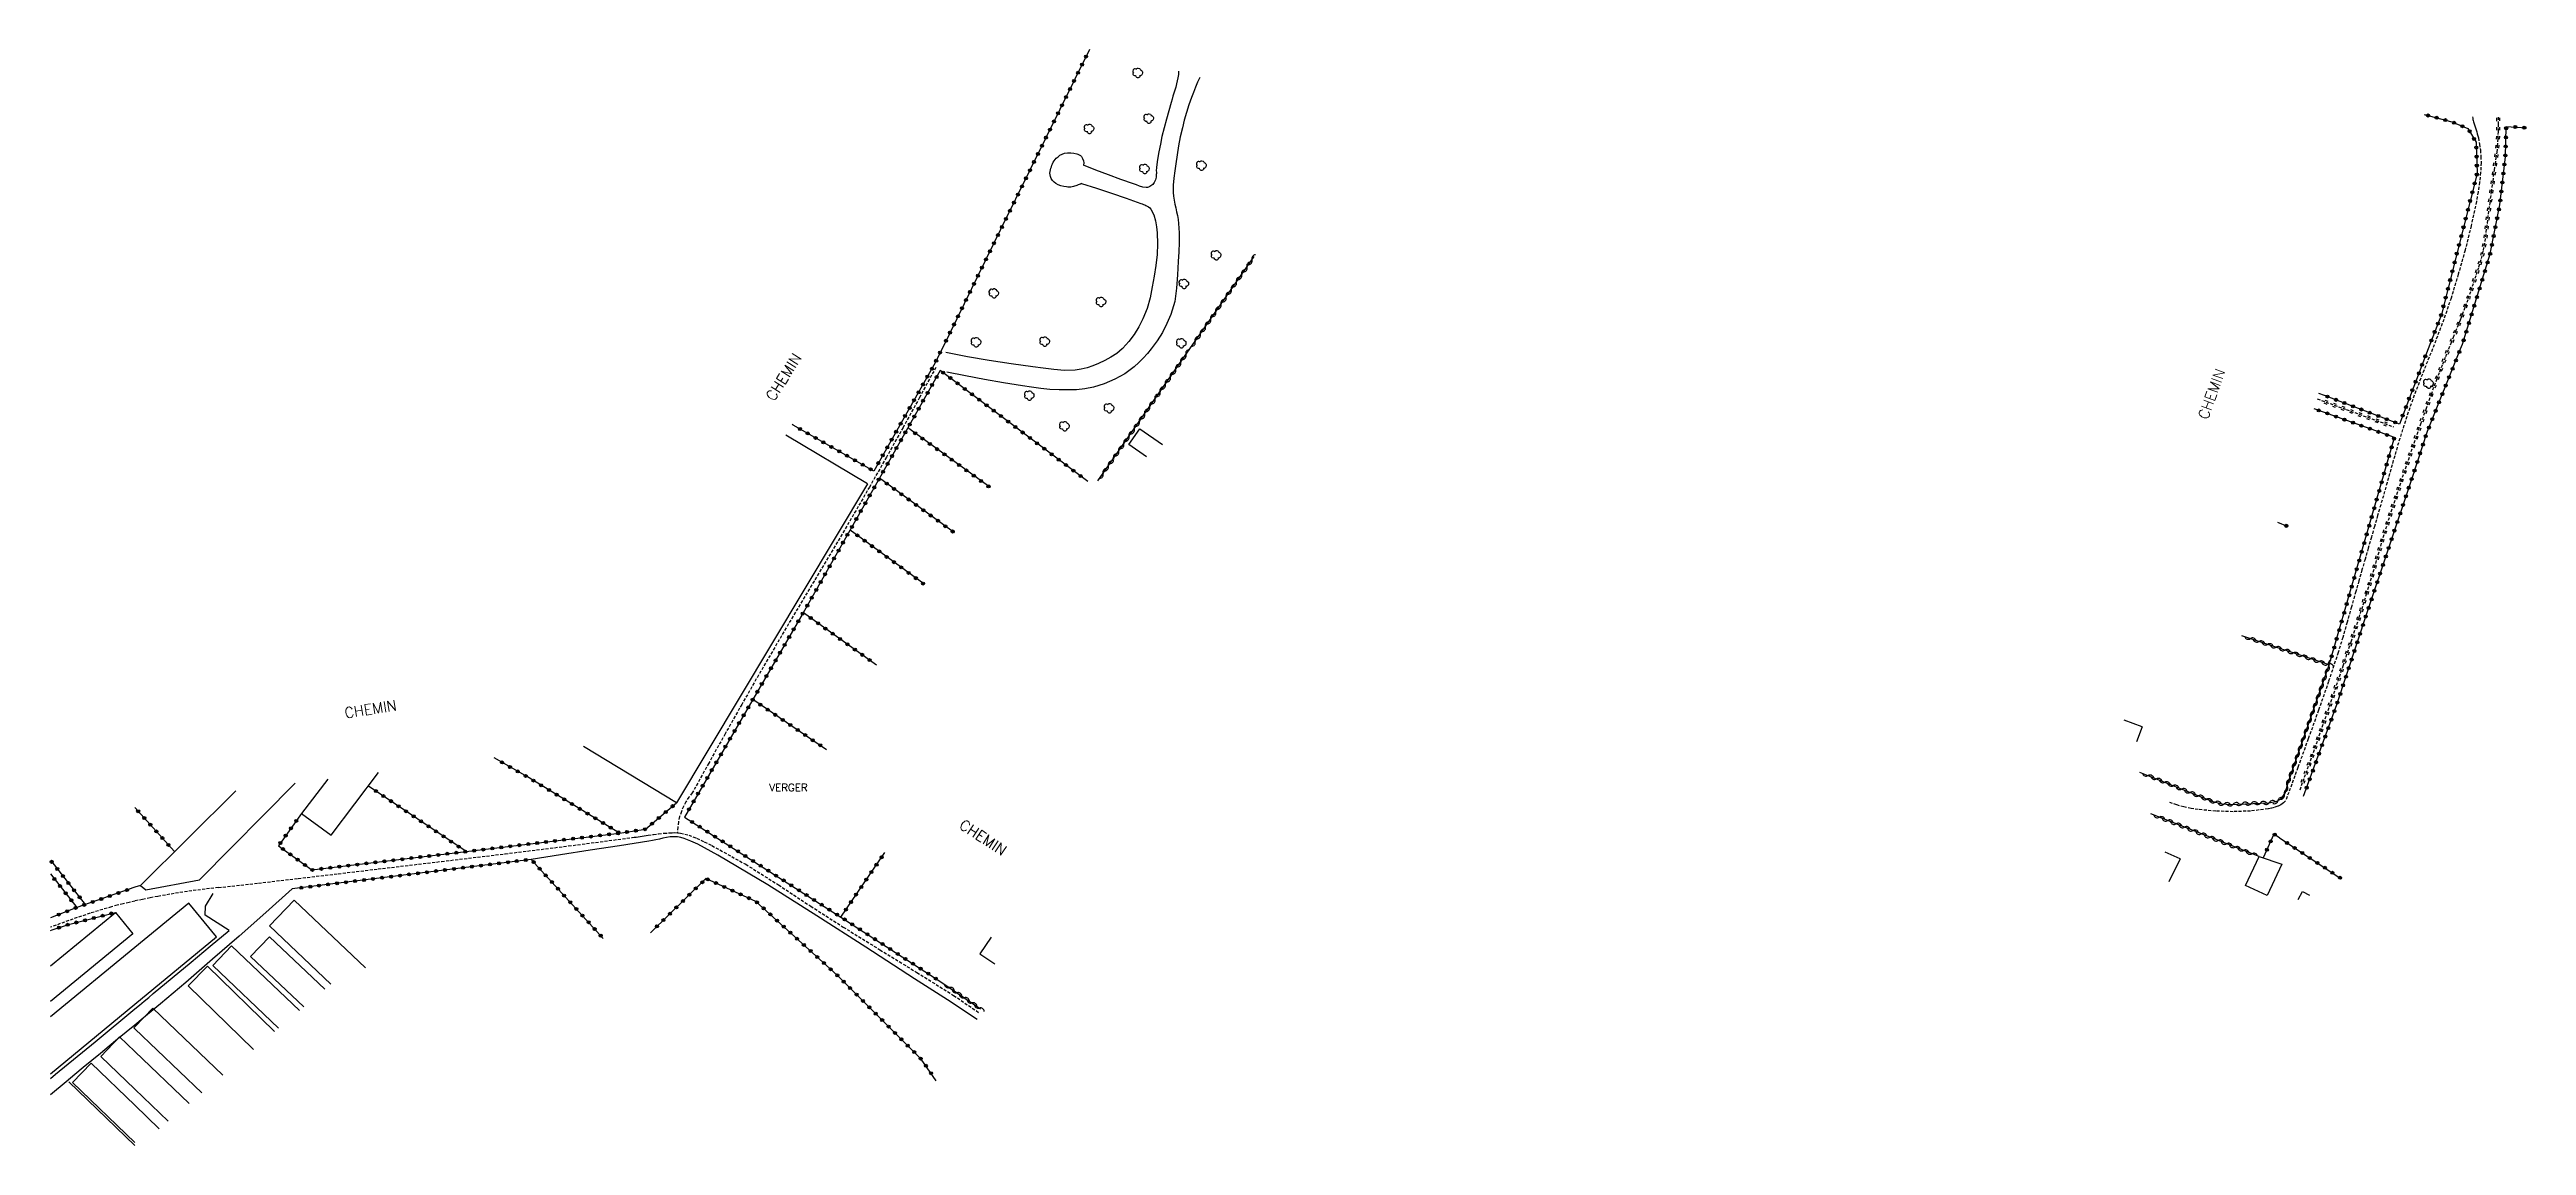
# Model space of a CAD drawing. Header units: millimetres. Extents: x 114000 to 115000, y 153000 to 153988.
# Drawn here: x 113999.9 to 114410.3, y 153039.1 to 153220.6 of the extents above; entities that cross this region are included whole.
import ezdxf
from ezdxf.enums import TextEntityAlignment as Align

# ---------------------------------------------------------------- set-up
doc = ezdxf.new("R2010")
doc.units = ezdxf.units.MM
doc.linetypes.add('DASHED', pattern=[0.75, 0.5, -0.25])
doc.layers.get('0').update_dxf_attribs({"linetype": 'CONTINUOUS'})
for name, color, linetype in [('W0070', 7, 'DASHED'), ('W0071', 7, 'CONTINUOUS'), ('W0101', 7, 'CONTINUOUS'), ('W0104', 1, 'CONTINUOUS'), ('W0220', 5, 'DASHED'), ('W0300', 7, 'CONTINUOUS'), ('W0303', 7, 'CONTINUOUS'), ('W0310', 3, 'CONTINUOUS'), ('W0323', 7, 'CONTINUOUS'), ('W0330', 7, 'CONTINUOUS'), ('W0984', 7, 'CONTINUOUS'), ('W0989', 7, 'CONTINUOUS')]:
    doc.layers.add(name, color=color, linetype=linetype)
doc.styles.get("Standard").update_dxf_attribs({"font": 'romans.shx', "width": 0.85})

msp = doc.modelspace()

# ---------------------------------------------------------------- texts
at = {"layer": 'W0984'}
msp.add_text('VERGER', height=1.25, dxfattribs=at).set_placement((114122.32, 153098.34), align=Align.MIDDLE_CENTER)
at = {"layer": 'W0989'}
for rotation, p in [(57.7388, (114119.93, 153162.19)), (70.051, (114357.49, 153159.16)), (8.9433, (114048.9, 153109.8)), (326.8702, (114150.43, 153091.72))]:
    msp.add_text('CHEMIN', height=1.75, rotation=rotation, dxfattribs=at).set_placement(p)

# ---------------------------------------------------------------- blocks, each defined once
blk = doc.blocks.new('T300')
for p, q in [((-0.8, 0.51), (-0.86, 0.34)), ((-0.86, 0.34), (-0.86, 0.17)), ((-0.86, 0.17), (-0.74, 0.06)), ((-0.69, 0.63), (-0.8, 0.51)), ((-0.8, -0.06), (-0.74, 0.06)), ((-0.74, 0.06), (-0.69, 0.11)), ((-0.57, 0.69), (-0.69, 0.63)), ((-0.46, 0.69), (-0.57, 0.69)), ((-0.29, 0.63), (-0.46, 0.69)), ((-0.29, 0.63), (-0.17, 0.74)), ((-0.23, 0.57), (-0.29, 0.63)), ((-0.17, 0.74), (-0.06, 0.8)), ((-0.06, 0.8), (0.06, 0.8)), ((0.06, 0.8), (0.23, 0.74)), ((0.23, 0.74), (0.34, 0.63)), ((0.34, 0.63), (0.4, 0.51)), ((0.46, 0.46), (0.34, 0.46)), ((0.4, 0.51), (0.4, 0.46)), ((0.57, 0.4), (0.46, 0.46)), ((0.57, 0.4), (0.69, 0.29)), ((0.69, 0.29), (0.74, 0.17)), ((0.74, 0.06), (0.69, -0.17)), ((0.74, 0.17), (0.74, 0.06)), ((-0.8, -0.17), (-0.8, -0.06)), ((-0.8, -0.23), (-0.8, -0.17)), ((-0.74, -0.34), (-0.8, -0.23)), ((-0.69, -0.4), (-0.74, -0.34)), ((-0.51, -0.46), (-0.69, -0.4)), ((-0.4, -0.46), (-0.51, -0.46)), ((-0.4, -0.46), (-0.34, -0.46)), ((-0.34, -0.46), (-0.34, -0.4)), ((-0.34, -0.51), (-0.34, -0.46)), ((-0.29, -0.63), (-0.34, -0.51)), ((-0.17, -0.74), (-0.29, -0.63)), ((-0.06, -0.8), (-0.17, -0.74)), ((0.06, -0.8), (-0.06, -0.8)), ((0.17, -0.74), (0.06, -0.8)), ((0.23, -0.69), (0.17, -0.74)), ((0.29, -0.46), (0.23, -0.46)), ((0.29, -0.63), (0.23, -0.69)), ((0.46, -0.4), (0.29, -0.46)), ((0.34, -0.51), (0.29, -0.63)), ((0.34, -0.51), (0.34, -0.46)), ((0.57, -0.34), (0.46, -0.4)), ((0.63, -0.29), (0.57, -0.34)), ((0.69, -0.17), (0.63, -0.29))]:
    blk.add_line(p, q)
blk = doc.blocks.new('t310o')
at = {"color": 0, "linetype": 'Continuous'}
for centre, start, end in [((-0.5, 0.38), 216.8699, 323.1304), ((0.5, -0.37), 36.8699, 143.1303)]:
    blk.add_arc(centre, 0.625, start, end, dxfattribs=at)
blk = doc.blocks.new('t323o')
at = {"color": 0, "linetype": 'Continuous'}
for radius in [0.25, 0.15]:
    blk.add_circle((0, 0), radius, dxfattribs=at)
blk = doc.blocks.new('t220o')
at = {"color": 0, "linetype": 'Continuous'}
for p, q in [((-0.25, 0.25), (0.25, 0.25)), ((-0.25, -0.25), (0.25, -0.25))]:
    blk.add_line(p, q, dxfattribs=at)

# ---------------------------------------------------------------- linework, layer by layer
at = {"layer": 'W0070'}
for points in [[(114401.37, 153209.46), (114401.41, 153209.24), (114401.46, 153209.02), (114401.5, 153208.81), (114401.56, 153208.59), (114401.65, 153208.26), (114401.75, 153207.93), (114401.86, 153207.6), (114401.97, 153207.28), (114402.08, 153206.95), (114402.18, 153206.62), (114402.28, 153206.28), (114402.35, 153205.95), (114402.54, 153204.93), (114402.68, 153203.9), (114402.77, 153202.87), (114402.8, 153201.83), (114402.73, 153200.21), (114402.56, 153198.6), (114402.31, 153196.99), (114402.02, 153195.4), (114401.16, 153191.36), (114400.15, 153187.35), (114399.03, 153183.37), (114397.82, 153179.42), (114397.11, 153177.29), (114396.36, 153175.18), (114395.57, 153173.09), (114394.75, 153171)], [(114394.75, 153171), (114393.63, 153168.22), (114392.53, 153165.43), (114391.47, 153162.63), (114390.48, 153159.8), (114389.33, 153156.17), (114388.26, 153152.51), (114387.23, 153148.84), (114386.18, 153145.18), (114385.66, 153143.39), (114385.14, 153141.59), (114384.62, 153139.79), (114384.1, 153137.99), (114383.59, 153136.19), (114383.07, 153134.38), (114382.56, 153132.58), (114382.04, 153130.79), (114381.32, 153128.26), (114380.61, 153125.73), (114379.88, 153123.2), (114379.11, 153120.69), (114377.52, 153115.89), (114375.86, 153111.13), (114374.15, 153106.38), (114372.43, 153101.63), (114371.93, 153100.26), (114371.43, 153098.89), (114370.92, 153097.53), (114370.4, 153096.16)], [(114146.74, 153167.94), (114144.04, 153162.96), (114141.31, 153157.99), (114138.54, 153153.05), (114135.74, 153148.12), (114133.48, 153144.2), (114131.19, 153140.3), (114128.88, 153136.42), (114126.57, 153132.54), (114124.24, 153128.66), (114121.93, 153124.77), (114119.64, 153120.88), (114117.36, 153116.97), (114114.58, 153112.11), (114111.82, 153107.24), (114109.09, 153102.36), (114106.38, 153097.46)], [(114106.38, 153097.46), (114105.82, 153096.75), (114105.33, 153095.99), (114104.91, 153095.2), (114104.56, 153094.37), (114104.28, 153093.52), (114104.08, 153092.65), (114103.96, 153091.76), (114103.92, 153090.86)], [(114370.4, 153096.16), (114370.23, 153095.97), (114370.04, 153095.79), (114369.83, 153095.63), (114369.6, 153095.49), (114369.11, 153095.24), (114368.59, 153095.05), (114368.05, 153094.91), (114367.51, 153094.8), (114364.62, 153094.45), (114361.72, 153094.34), (114358.83, 153094.43), (114355.94, 153094.69), (114354.74, 153094.87), (114353.55, 153095.13), (114352.38, 153095.45), (114351.23, 153095.86)], [(114027.86, 153081.76), (114034.48, 153082.51), (114041.09, 153083.28), (114047.7, 153084.06), (114054.31, 153084.85), (114064.84, 153086.1), (114075.36, 153087.36), (114085.88, 153088.66), (114096.4, 153090.05), (114096.73, 153090.09), (114097.06, 153090.14), (114097.39, 153090.19), (114097.72, 153090.24), (114098.05, 153090.3), (114098.38, 153090.35), (114098.71, 153090.39), (114099.05, 153090.44), (114099.93, 153090.56), (114100.8, 153090.67), (114101.69, 153090.77), (114102.57, 153090.83), (114103.03, 153090.86), (114103.49, 153090.87), (114103.95, 153090.86), (114104.41, 153090.8), (114105.78, 153090.44), (114107.09, 153089.93), (114108.37, 153089.34), (114109.62, 153088.72), (114115.23, 153085.62), (114120.66, 153082.21), (114126, 153078.68), (114131.38, 153075.23), (114137.48, 153071.46), (114143.59, 153067.7), (114149.68, 153063.91), (114153.91, 153061.03)], [(114014, 153079.54), (114013.03, 153079.32), (114012.06, 153079.09), (114011.09, 153078.85), (114010.13, 153078.58), (114006.57, 153077.51), (114003.05, 153076.31), (114000, 153075.19)], [(114027.86, 153081.76), (114025.65, 153081.51), (114023.45, 153081.23), (114021.25, 153080.9), (114019.06, 153080.53), (114017.79, 153080.3), (114016.52, 153080.06), (114015.26, 153079.81), (114014, 153079.54)]]:
    msp.add_lwpolyline(points, dxfattribs=at)
at = {"layer": 'W0071'}
for points in [[(114186.94, 153217.02), (114186.93, 153216.74), (114186.92, 153216.46), (114186.89, 153216.19), (114186.85, 153215.92), (114186.74, 153215.4), (114186.62, 153214.88), (114186.48, 153214.37), (114186.34, 153213.86), (114186.18, 153213.35), (114186.03, 153212.85), (114185.88, 153212.34), (114185.74, 153211.83), (114185.35, 153210.43), (114184.95, 153209.03), (114184.56, 153207.62), (114184.21, 153206.2), (114183.94, 153204.93), (114183.68, 153203.66), (114183.46, 153202.38), (114183.29, 153201.09), (114183.28, 153200.89), (114183.27, 153200.68), (114183.27, 153200.48), (114183.28, 153200.28), (114183.28, 153200.08), (114183.27, 153199.87), (114183.26, 153199.67), (114183.23, 153199.47), (114183.18, 153199.24), (114183.11, 153199.01), (114183.03, 153198.78), (114182.92, 153198.57), (114182.8, 153198.4), (114182.67, 153198.25), (114182.52, 153198.11), (114182.35, 153197.99), (114182.18, 153197.89), (114181.99, 153197.81), (114181.79, 153197.76), (114181.59, 153197.74), (114181.04, 153197.8), (114180.5, 153197.96), (114179.99, 153198.17), (114179.49, 153198.36), (114177.4, 153199.07), (114175.33, 153199.81), (114173.27, 153200.6), (114171.22, 153201.42)], [(114190.49, 153215.95), (114190.12, 153215.16), (114189.76, 153214.33), (114189.41, 153213.49), (114189.1, 153212.64), (114188.67, 153211.4), (114188.27, 153210.15), (114187.91, 153208.89), (114187.59, 153207.62), (114187.25, 153206.14), (114186.95, 153204.65), (114186.7, 153203.15), (114186.48, 153201.65), (114186.32, 153200.48), (114186.17, 153199.3), (114186.08, 153198.12), (114186.08, 153196.93), (114186.13, 153196.28), (114186.22, 153195.63), (114186.35, 153194.99), (114186.49, 153194.35), (114186.63, 153193.72), (114186.76, 153193.08), (114186.87, 153192.44), (114186.95, 153191.79), (114187.04, 153190.21), (114187.05, 153188.63), (114187, 153187.05), (114186.91, 153185.47), (114186.78, 153183.28), (114186.64, 153181.07), (114186.32, 153178.86), (114185.69, 153176.71), (114185.03, 153175.2), (114184.27, 153173.74), (114183.4, 153172.34), (114182.44, 153171)], [(114170.89, 153198.38), (114170.7, 153198.3), (114170.51, 153198.22), (114170.32, 153198.15), (114170.12, 153198.08), (114169.93, 153198.01), (114169.74, 153197.94), (114169.55, 153197.88), (114169.34, 153197.83), (114169.1, 153197.8), (114168.86, 153197.79), (114168.62, 153197.8), (114168.38, 153197.83), (114167.92, 153197.91), (114167.46, 153198.02), (114167.02, 153198.19), (114166.6, 153198.42), (114166.32, 153198.64), (114166.06, 153198.89), (114165.85, 153199.2), (114165.71, 153199.54), (114165.66, 153199.82), (114165.65, 153200.1), (114165.67, 153200.38), (114165.73, 153200.65), (114165.8, 153200.91), (114165.89, 153201.16), (114165.98, 153201.41), (114166.08, 153201.66), (114166.19, 153201.91), (114166.33, 153202.15), (114166.49, 153202.37), (114166.68, 153202.57), (114166.98, 153202.84), (114167.31, 153203.08), (114167.67, 153203.27), (114168.06, 153203.41), (114168.57, 153203.49), (114169.08, 153203.49), (114169.59, 153203.42), (114170.08, 153203.3), (114170.29, 153203.23), (114170.49, 153203.14), (114170.69, 153203.02), (114170.85, 153202.85), (114171.05, 153202.53), (114171.18, 153202.17), (114171.24, 153201.8), (114171.22, 153201.42)], [(114170.89, 153198.38), (114173.36, 153197.61), (114175.82, 153196.81), (114178.27, 153195.97), (114180.7, 153195.1), (114180.92, 153195.02), (114181.14, 153194.94), (114181.35, 153194.86), (114181.56, 153194.75), (114181.77, 153194.63), (114181.98, 153194.51), (114182.18, 153194.35), (114182.35, 153194.16), (114182.84, 153193.23), (114183.13, 153192.23), (114183.3, 153191.21), (114183.41, 153190.2), (114183.49, 153188.41), (114183.4, 153186.61), (114183.19, 153184.83), (114182.93, 153183.06), (114182.61, 153181.26), (114182.23, 153179.47), (114181.73, 153177.7), (114181.06, 153175.99), (114180.39, 153174.67), (114179.62, 153173.4), (114178.74, 153172.21), (114177.73, 153171.12), (114177.7, 153171.09), (114177.66, 153171.06), (114177.63, 153171.03), (114177.6, 153171)], [(114177.6, 153171), (114176.71, 153170.26), (114175.74, 153169.62), (114174.73, 153169.07), (114173.69, 153168.57), (114172.76, 153168.19), (114171.79, 153167.88), (114170.81, 153167.64), (114169.8, 153167.49), (114168.04, 153167.44), (114166.28, 153167.58), (114164.54, 153167.82), (114162.82, 153168.05), (114159.19, 153168.53), (114155.58, 153169.08), (114151.97, 153169.71), (114148.38, 153170.42)], [(114182.44, 153171), (114181.79, 153170.21), (114181.1, 153169.45), (114180.37, 153168.72), (114179.61, 153168.03), (114178.07, 153166.89), (114176.4, 153165.97), (114174.65, 153165.23), (114172.84, 153164.66), (114171.44, 153164.36), (114170.02, 153164.23), (114168.6, 153164.19), (114167.18, 153164.2), (114165.65, 153164.28), (114164.12, 153164.45), (114162.61, 153164.67), (114161.09, 153164.9), (114157.94, 153165.39), (114154.79, 153165.93), (114151.66, 153166.52), (114148.53, 153167.16)], [(114040.08, 153081.55), (114035.71, 153077.63), (114031.31, 153073.74), (114026.89, 153069.88), (114022.43, 153066.06), (114020.34, 153064.28), (114018.23, 153062.5), (114016.12, 153060.74), (114014, 153058.99)], [(114029.63, 153074.67), (114025.67, 153077.2), (114025.7, 153078.66), (114026.98, 153080.79)], [(114014, 153061.67), (114014.76, 153062.3), (114015.53, 153062.93), (114016.29, 153063.56), (114017.05, 153064.2), (114020.2, 153066.81), (114023.35, 153069.43), (114026.5, 153072.05), (114029.64, 153074.68)], [(114000, 153050.13), (114000.85, 153050.83), (114007.43, 153056.24), (114014, 153061.67)], [(114014, 153058.99), (114012.58, 153057.81), (114011.15, 153056.64), (114009.73, 153055.47), (114008.3, 153054.3), (114006.88, 153053.13), (114005.45, 153051.95), (114004.03, 153050.78), (114002.61, 153049.6), (114000, 153047.44)]]:
    msp.add_lwpolyline(points, dxfattribs=at)
at = {"layer": 'W0101'}
for points in [[(114346.63, 153108.37), (114343.66, 153109.5)], [(114346.63, 153108.37), (114345.68, 153105.92)], [(114155.92, 153073.55), (114154.02, 153070.79), (114156.5, 153069.13)]]:
    msp.add_lwpolyline(points, dxfattribs=at)
at = {"layer": 'W0104'}
for points in [[(114135.4, 153148.64), (114121.89, 153156.73)], [(114181.62, 153153.13), (114178.71, 153155.15), (114180.54, 153157.77), (114184.29, 153155.16)], [(114135.4, 153148.64), (114103.77, 153095.8), (114088.32, 153105.11)], [(114030.75, 153097.81), (114014.92, 153082.13), (114015.82, 153081.41), (114024.72, 153083.05), (114040.57, 153099.05)], [(114045.98, 153099.74), (114041.61, 153094.03), (114046.52, 153090.42), (114054.39, 153100.81)], [(114352.96, 153086.5), (114350.45, 153087.62)], [(114352.96, 153086.5), (114351.07, 153082.71)], [(114014, 153062.45), (114027.55, 153073.6), (114022.94, 153079.21), (114014, 153071.86)], [(114046.46, 153065.75), (114036.32, 153075.41), (114040.41, 153079.7), (114052.2, 153068.48)], [(114000, 153068.81), (114010.78, 153077.64), (114013.68, 153074.11)], [(114013.68, 153074.11), (114000, 153062.91)], [(114042, 153062), (114033.19, 153070.36), (114036.29, 153073.62), (114045.46, 153064.91)], [(114014, 153071.86), (114000, 153060.34)], [(114037.79, 153058.45), (114026.91, 153068.84), (114030.04, 153072.11), (114041.27, 153061.38)], [(114033.66, 153054.97), (114022.84, 153065.47), (114026.02, 153068.74), (114037.16, 153057.93)], [(114000, 153050.93), (114014, 153062.45)], [(114014, 153058.7), (114016.99, 153061.81), (114028.58, 153050.7)], [(114014, 153058.37), (114013.84, 153058.53), (114014, 153058.7)], [(114025.08, 153047.75), (114014, 153058.37)], [(114014, 153048.36), (114008.34, 153053.8), (114011.47, 153057.06), (114014, 153054.63)], [(114014, 153054.63), (114022.99, 153045.99)], [(114014, 153039.54), (114003.69, 153049.49), (114006.77, 153052.69), (114014, 153045.71)], [(114019.51, 153043.06), (114014, 153048.36)], [(114014, 153045.71), (114018.03, 153041.82)]]:
    msp.add_lwpolyline(points, dxfattribs=at)
msp.add_lwpolyline([(114366.03, 153086.89), (114369.76, 153085.64), (114367.34, 153080.47), (114363.75, 153082.13), (114366.03, 153086.89)], close=True, dxfattribs=at)
at = {"layer": 'W0220'}
for points in [[(114399.74, 153176.72), (114400.22, 153178.03), (114400.69, 153179.34), (114401.14, 153180.66), (114401.58, 153181.98), (114402.02, 153183.3), (114402.45, 153184.61), (114402.85, 153185.95), (114403.19, 153187.29), (114403.47, 153188.8), (114403.67, 153190.31), (114403.84, 153191.83), (114404.04, 153193.34), (114404.29, 153195.16), (114404.53, 153196.98), (114404.78, 153198.8), (114405.02, 153200.62), (114405.17, 153201.6), (114405.31, 153202.59), (114405.45, 153203.57), (114405.55, 153204.56), (114405.63, 153205.77), (114405.67, 153206.98), (114405.69, 153208.19), (114405.67, 153209.4)], [(114397.46, 153171), (114397.84, 153171.97), (114398.23, 153172.94), (114398.62, 153173.91), (114399.01, 153174.88), (114399.19, 153175.34), (114399.38, 153175.8), (114399.56, 153176.26), (114399.74, 153176.72)], [(114372.81, 153097.97), (114373.3, 153099.34), (114373.8, 153100.71), (114374.29, 153102.08), (114374.77, 153103.45), (114375.74, 153106.22), (114376.71, 153109), (114377.67, 153111.77), (114378.62, 153114.56), (114379.95, 153118.52), (114381.27, 153122.48), (114382.58, 153126.45), (114383.84, 153130.43), (114384.28, 153131.86), (114384.71, 153133.29), (114385.13, 153134.72), (114385.54, 153136.16), (114385.96, 153137.59), (114386.38, 153139.03), (114386.8, 153140.46), (114387.24, 153141.89), (114388.39, 153145.46), (114389.56, 153149.02), (114390.76, 153152.57), (114391.97, 153156.12), (114392.82, 153158.58), (114393.69, 153161.04), (114394.57, 153163.49), (114395.47, 153165.94), (114395.95, 153167.21), (114396.45, 153168.47), (114396.95, 153169.74), (114397.46, 153171)], [(114375.66, 153162.71), (114380.46, 153160.96), (114388.3, 153158.09)]]:
    msp.add_lwpolyline(points, dxfattribs=at)
at = {"layer": 'W0303'}
for points in [[(114372.51, 153079.8), (114373.21, 153081.13)], [(114373.21, 153081.13), (114374.39, 153080.49)]]:
    msp.add_lwpolyline(points, dxfattribs=at)
at = {"layer": 'W0310'}
for points in [[(114188.84, 153171), (114199.49, 153186.29)], [(114173.6, 153149.13), (114188.84, 153171)], [(114377.63, 153118.65), (114363.16, 153123.48)], [(114346.22, 153100.88), (114355.02, 153097.34), (114358.17, 153096.08), (114359.91, 153095.62), (114361.2, 153095.55), (114367.57, 153095.83), (114368.82, 153096.01), (114369.68, 153096.47), (114370.34, 153097.4), (114370.81, 153099.17), (114377.63, 153118.65)], [(114366.03, 153086.89), (114348.08, 153093.98)], [(114147.74, 153066.05), (114154.12, 153061.68)]]:
    msp.add_lwpolyline(points, dxfattribs=at)
at = {"layer": 'W0323'}
for points in [[(114172.21, 153220.58), (114157.47, 153190.75), (114147.76, 153171)], [(114393.38, 153209.82), (114397.96, 153208.62), (114400.63, 153207.51), (114401.97, 153205.22), (114402.14, 153200.03), (114396.23, 153176.7), (114394.04, 153171)], [(114399.4, 153171), (114399.71, 153171.76), (114404.3, 153186.73), (114405.91, 153194.89), (114406.83, 153202.84), (114406.97, 153207.85)], [(114406.97, 153207.85), (114410.32, 153207.63)], [(114147.76, 153171), (114146.42, 153168.28), (114136.45, 153150.77)], [(114373.4, 153096.9), (114378.89, 153112.1), (114383.92, 153127.32), (114391.36, 153149.61), (114393.9, 153157.35), (114399.4, 153171)], [(114394.04, 153171), (114389.26, 153158.55)], [(114147.47, 153167.43), (114137.38, 153149.56), (114124.76, 153127.28), (114105.08, 153093.45)], [(114171.9, 153149.03), (114147.47, 153167.43)], [(114377.63, 153118.65), (114380.63, 153129.03), (114388.45, 153156.31), (114375.14, 153161.08)], [(114389.26, 153158.55), (114376.84, 153163.29), (114375.94, 153163.61)], [(114136.45, 153150.77), (114123.09, 153158.36), (114122.9, 153158.48)], [(114155.68, 153148.07), (114142.09, 153157.91)], [(114149.82, 153140.54), (114137.39, 153149.58)], [(114144.79, 153132.01), (114144.72, 153132.07), (114132.52, 153140.98)], [(114370.75, 153141.6), (114369.13, 153142.22)], [(114136.9, 153118.62), (114124.78, 153127.3)], [(114128.64, 153104.61), (114116.4, 153112.9)], [(114094.33, 153090.79), (114079.06, 153100.1), (114073.55, 153103.24)], [(114068.89, 153087.73), (114052.71, 153098.58)], [(114014, 153095.03), (114020.57, 153087.73)], [(114041.61, 153094.03), (114037.8, 153088.7), (114043.31, 153084.68), (114068.89, 153087.73), (114094.33, 153090.79), (114098.63, 153091.44), (114103.77, 153095.8)], [(114105.08, 153093.45), (114130.98, 153076.89), (114147.74, 153066.05)], [(114369.4, 153089.99), (114368.48, 153090.64), (114366.7, 153086.67)], [(114000, 153086.3), (114005.79, 153078.96)], [(114091.63, 153073.33), (114079.67, 153086.44), (114040.08, 153081.55)], [(114130.99, 153076.89), (114138.27, 153087.57)], [(114369.4, 153089.99), (114379.59, 153083.28)], [(114000, 153084.03), (114004.41, 153078.49)], [(114014.92, 153082.13), (114014, 153081.81)], [(114108.64, 153083.25), (114099.44, 153074.29)], [(114146.81, 153049.78), (114144.33, 153053.33), (114130.39, 153067.25), (114116.93, 153079.48), (114108.64, 153083.25)], [(114014, 153081.81), (114004.36, 153078.47), (114000, 153076.75)], [(114000, 153074.63), (114000.3, 153074.75), (114002.98, 153075.65), (114010.78, 153077.64)]]:
    msp.add_lwpolyline(points, dxfattribs=at)
at = {"layer": 'W0330'}
for points in [[(114153.57, 153059.94), (114153.57, 153059.94), (114148.69, 153063.18), (114143.21, 153066.67), (114135.12, 153071.87), (114127.04, 153077.08), (114118.9, 153082.21), (114110.63, 153087.12), (114109.53, 153087.75), (114108.42, 153088.36), (114107.29, 153088.94), (114106.13, 153089.46), (114105.6, 153089.69), (114105.05, 153089.91), (114104.49, 153090.08), (114103.9, 153090.18), (114103.3, 153090.19), (114102.69, 153090.15), (114102.09, 153090.06), (114101.5, 153089.94), (114100.93, 153089.81), (114100.35, 153089.67), (114099.77, 153089.55), (114099.18, 153089.44), (114094.3, 153088.69), (114089.43, 153087.94), (114084.55, 153087.19), (114079.67, 153086.44)], [(114014, 153039.05), (114003.06, 153049.59)]]:
    msp.add_lwpolyline(points, dxfattribs=at)

# ---------------------------------------------------------------- block references
at = {"layer": 'W0220'}
for p, rotation in [((114405.68, 153209), 90.76325813506813), ((114405.64, 153206), 87.74271827998842), ((114405.68, 153207.5), 89.25298820526815), ((114405.15, 153201.53), 81.89035542757874), ((114405.37, 153203.01), 82.24259628792811), ((114405.54, 153204.5), 84.23209919390631), ((114404.55, 153197.07), 82.28575757853656), ((114404.75, 153198.56), 82.28575757853656), ((114404.95, 153200.04), 82.3336293653746), ((114403.94, 153192.61), 82.83841580921751), ((114404.14, 153194.1), 82.17227190780204), ((114404.34, 153195.58), 82.23197175752516), ((114403.58, 153189.63), 82.34997832715457), ((114403.76, 153191.12), 83.4875305681962), ((114402.64, 153185.24), 73.22395413154176), ((114403.04, 153186.68), 75.9610693878183), ((114403.35, 153188.15), 79.43215877318652), ((114401.24, 153180.96), 71.65301176819641), ((114401.72, 153182.38), 71.72498639049316), ((114402.19, 153183.81), 71.81045905408313), ((114399.68, 153176.57), 68.24733089662601), ((114400.26, 153178.13), 70.43052799154344), ((114400.76, 153179.54), 71.04177015761536), ((114398.02, 153172.39), 68.08501074820087), ((114398.57, 153173.78), 68.15032761121547), ((114399.13, 153175.18), 68.33240645293506), ((114396.68, 153169.06), 68.37917580190265), ((114397.23, 153170.45), 68.16732321221437), ((114395.07, 153164.85), 69.70487919114676), ((114395.59, 153166.26), 69.14937211415902), ((114396.13, 153167.66), 68.70652802047204), ((114377.07, 153162.19), 340.0325207428215), ((114378.48, 153161.68), 340.0325207428215), ((114379.89, 153161.17), 340.0325207428215), ((114381.3, 153160.66), 339.8980475568752), ((114382.7, 153160.14), 339.8980475568752), ((114384.11, 153159.62), 339.8980475568752), ((114393.54, 153160.62), 70.66446488671367), ((114394.04, 153162.04), 70.26153759696889), ((114394.55, 153163.45), 70.26153759696889), ((114385.52, 153159.11), 339.8980475568752), ((114386.93, 153158.59), 339.8980475568752), ((114392.06, 153156.37), 70.9136441522031), ((114392.55, 153157.79), 70.9136441522031), ((114393.04, 153159.21), 70.66446488671367), ((114390.6, 153152.11), 71.3730428494688), ((114391.09, 153153.53), 71.11163546411578), ((114391.57, 153154.95), 71.11163546411578), ((114389.18, 153147.85), 71.7573537187093), ((114389.65, 153149.27), 71.3730428494688), ((114390.13, 153150.69), 71.3730428494688), ((114387.78, 153143.57), 72.26455776587288), ((114388.24, 153145), 72.26455776587288), ((114388.71, 153146.42), 71.7573537187093), ((114386.45, 153139.27), 73.3424825749515), ((114386.88, 153140.71), 72.83151264667002), ((114387.33, 153142.14), 72.26455776587288), ((114385.19, 153134.95), 73.90439535155029), ((114385.61, 153136.39), 73.89482366944479), ((114386.03, 153137.83), 73.69692472218321), ((114384.35, 153132.07), 73.39033003840049), ((114384.77, 153133.51), 73.72563742161539), ((114383, 153127.78), 72.34297479692219), ((114383.45, 153129.21), 72.34297479692219), ((114383.91, 153130.64), 72.89848778828205), ((114381.61, 153123.5), 71.85716280051173), ((114382.08, 153124.92), 71.85716280051173), ((114382.54, 153126.35), 71.85716280051173), ((114380.19, 153119.23), 71.5368131656109), ((114380.66, 153120.65), 71.5368131656109), ((114381.14, 153122.07), 71.5368131656109), ((114378.75, 153114.96), 71.3819414650662), ((114379.23, 153116.38), 71.3819414650662), ((114379.71, 153117.81), 71.3819414650662), ((114377.3, 153110.7), 70.9651184563743), ((114377.79, 153112.12), 71.20683077176766), ((114378.27, 153113.54), 71.20683077176766), ((114375.83, 153106.45), 70.77697273259342), ((114376.32, 153107.87), 70.77697273259342), ((114376.81, 153109.29), 70.9651184563743), ((114374.33, 153102.21), 70.50829282246295), ((114374.83, 153103.62), 70.64239455838434), ((114375.33, 153105.04), 70.64239455838434), ((114373.32, 153099.38), 70.1966640664719), ((114373.83, 153100.8), 70.35247861064485)]:
    msp.add_blockref('t220o', p, dxfattribs=dict(at, rotation=rotation))
at = {"layer": 'W0300'}
for p in [(114180.23, 153216.69), (114182.05, 153209.15), (114172.19, 153207.44), (114181.36, 153200.81), (114190.78, 153201.35), (114193.23, 153186.5), (114156.4, 153180.18), (114187.89, 153181.77), (114174.14, 153178.77), (114153.44, 153172.08), (114164.81, 153172.19), (114187.45, 153171.91), (114162.26, 153163.24), (114394.13, 153165.24), (114175.5, 153161.16), (114168.11, 153158.16)]:
    msp.add_blockref('T300', p, dxfattribs=at)
at = {"layer": 'W0310'}
for p, rotation in [((114198.28, 153184.54), 55.12657552263124), ((114199.13, 153185.77), 55.12657552263124), ((114194.85, 153179.61), 55.12657552263124), ((114195.7, 153180.85), 55.12657552263124), ((114196.56, 153182.08), 55.12657552263124), ((114197.42, 153183.31), 55.12657552263124), ((114192.27, 153175.92), 55.12657552263124), ((114193.13, 153177.15), 55.12657552263124), ((114193.99, 153178.38), 55.12657552263124), ((114189.7, 153172.23), 55.12657552263124), ((114190.56, 153173.46), 55.12657552263124), ((114191.42, 153174.69), 55.12657552263124), ((114186.47, 153167.59), 55.1265755226477), ((114187.33, 153168.82), 55.1265755226477), ((114188.18, 153170.06), 55.1265755226477), ((114183.9, 153163.9), 55.1265755226477), ((114184.75, 153165.13), 55.1265755226477), ((114185.61, 153166.36), 55.1265755226477), ((114180.47, 153158.98), 55.1265755226477), ((114181.32, 153160.21), 55.1265755226477), ((114182.18, 153161.44), 55.1265755226477), ((114183.04, 153162.67), 55.1265755226477), ((114177.89, 153155.29), 55.1265755226477), ((114178.75, 153156.52), 55.1265755226477), ((114179.61, 153157.75), 55.1265755226477), ((114175.32, 153151.6), 55.1265755226477), ((114176.18, 153152.83), 55.1265755226477), ((114177.03, 153154.06), 55.1265755226477), ((114174.46, 153150.37), 55.1265755226477), ((114364.58, 153123.01), 161.5197077982463), ((114366, 153122.53), 161.5197077982463), ((114367.43, 153122.06), 161.5197077982463), ((114368.85, 153121.58), 161.5197077982463), ((114370.27, 153121.11), 161.5197077982463), ((114371.69, 153120.63), 161.5197077982463), ((114373.12, 153120.16), 161.5197077982463), ((114374.54, 153119.68), 161.5197077982463), ((114375.96, 153119.21), 161.5197077982463), ((114377.38, 153118.73), 161.5197077982463), ((114377.57, 153118.47), 70.717028110146), ((114376.08, 153114.22), 70.717028110146), ((114376.57, 153115.64), 70.717028110146), ((114377.07, 153117.05), 70.717028110146), ((114374.59, 153109.97), 70.717028110146), ((114375.09, 153111.39), 70.717028110146), ((114375.58, 153112.8), 70.717028110146), ((114373.11, 153105.73), 70.717028110146), ((114373.6, 153107.14), 70.717028110146), ((114374.1, 153108.56), 70.717028110146), ((114371.62, 153101.48), 70.717028110146), ((114372.12, 153102.89), 70.717028110146), ((114372.61, 153104.31), 70.717028110146), ((114347.62, 153100.32), 338.0819123692336), ((114349.01, 153099.76), 338.0819123692336), ((114350.4, 153099.2), 338.0819123692336), ((114351.79, 153098.64), 338.0819123692336), ((114353.18, 153098.08), 338.0819123692336), ((114370.67, 153098.63), 75.03836565685516), ((114371.13, 153100.06), 70.717028110146), ((114354.57, 153097.52), 338.0819123692336), ((114355.97, 153096.96), 338.1233169250896), ((114357.36, 153096.4), 338.1233169250896), ((114358.77, 153095.92), 345.4393246833291), ((114360.24, 153095.61), 356.4513180266446), ((114361.73, 153095.57), 2.553184076923598), ((114363.23, 153095.64), 2.553184076923598), ((114364.73, 153095.7), 2.553184076923598), ((114366.23, 153095.77), 2.553184076923598), ((114367.73, 153095.85), 8.001924089372704), ((114369.17, 153096.19), 28.69490438062299), ((114370.21, 153097.22), 54.47406795896752), ((114349.48, 153093.43), 158.4627312241465), ((114350.87, 153092.88), 158.4627312241465), ((114352.27, 153092.33), 158.4627312241465), ((114353.66, 153091.78), 158.4627312241465), ((114355.06, 153091.22), 158.4627312241465), ((114356.45, 153090.67), 158.4627312241465), ((114357.85, 153090.12), 158.4627312241465), ((114359.24, 153089.57), 158.4627312241465), ((114360.64, 153089.02), 158.4627312241465), ((114362.03, 153088.47), 158.4627312241465), ((114363.43, 153087.92), 158.4627312241465), ((114364.83, 153087.37), 158.4627312241465), ((114148.98, 153065.2), 325.6185135656062), ((114150.22, 153064.35), 325.6185135656062), ((114151.46, 153063.51), 325.6185135656062), ((114152.7, 153062.66), 325.6185135656062), ((114153.93, 153061.81), 325.6185135656062)]:
    msp.add_blockref('t310o', p, dxfattribs=dict(at, rotation=rotation))
at = {"layer": 'W0323'}
for p, rotation in [((114170.98, 153218.09), 243.6982034140424), ((114171.64, 153219.43), 243.6982034140424), ((114168.98, 153214.05), 243.6982034140424), ((114169.65, 153215.4), 243.6982034140424), ((114170.31, 153216.74), 243.6982034140424), ((114166.99, 153210.02), 243.6982034140424), ((114167.65, 153211.36), 243.6982034140424), ((114168.32, 153212.71), 243.6982034140424), ((114394, 153209.66), 345.339240022022), ((114395.45, 153209.28), 345.339240022022), ((114396.9, 153208.9), 345.339240022022), ((114164.33, 153204.64), 243.6982034140424), ((114164.99, 153205.98), 243.6982034140424), ((114165.66, 153207.33), 243.6982034140424), ((114166.32, 153208.67), 243.6982034140424), ((114398.34, 153208.46), 337.3481083482301), ((114399.72, 153207.89), 337.3481083482301), ((114400.89, 153207.06), 300.2922509136578), ((114401.65, 153205.77), 300.2922509136578), ((114406.92, 153206.04), 88.33010880404844), ((114406.96, 153207.54), 88.33010880404844), ((114408.47, 153207.75), 356.2795851864753), ((114409.97, 153207.65), 356.2795851864753), ((114162.34, 153200.6), 243.6982034140424), ((114163, 153201.95), 243.6982034140424), ((114163.66, 153203.29), 243.6982034140424), ((114402, 153204.35), 271.920919443293), ((114402.05, 153202.85), 271.920919443293), ((114402.1, 153201.36), 271.920919443293), ((114406.68, 153201.55), 83.41313147593277), ((114406.83, 153203.04), 88.33010880404844), ((114406.88, 153204.54), 88.33010880404844), ((114160.34, 153196.57), 243.6982034140424), ((114161.01, 153197.91), 243.6982034140424), ((114161.67, 153199.26), 243.6982034140424), ((114401.36, 153196.95), 255.7761160942347), ((114401.73, 153198.41), 255.7761160942347), ((114402.1, 153199.86), 255.7761160942347), ((114406.16, 153197.08), 83.41313147593277), ((114406.33, 153198.57), 83.41313147593277), ((114406.51, 153200.06), 83.41313147593277), ((114158.35, 153192.54), 243.6982034140424), ((114159.01, 153193.88), 243.6982034140424), ((114159.68, 153195.23), 243.6982034140424), ((114400.26, 153192.59), 255.7761160942347), ((114400.62, 153194.05), 255.7761160942347), ((114400.99, 153195.5), 255.7761160942347), ((114405.47, 153192.64), 78.86438258345858), ((114405.76, 153194.11), 78.86438258345858), ((114405.99, 153195.59), 83.41313147593277), ((114156.36, 153188.5), 243.8197325980888), ((114157.02, 153189.85), 243.8197325980888), ((114157.68, 153191.19), 243.6982034140424), ((114399.52, 153189.68), 255.7761160942347), ((114399.89, 153191.14), 255.7761160942347), ((114404.89, 153189.69), 78.86438258345858), ((114405.18, 153191.17), 78.86438258345858), ((114154.37, 153184.46), 243.8197325980888), ((114155.04, 153185.81), 243.8197325980888), ((114155.7, 153187.15), 243.8197325980888), ((114398.41, 153185.32), 255.7761160942347), ((114398.78, 153186.78), 255.7761160942347), ((114399.15, 153188.23), 255.7761160942347), ((114403.87, 153185.32), 72.93385304447621), ((114404.31, 153186.75), 78.86438258345858), ((114404.6, 153188.22), 78.86438258345858), ((114152.39, 153180.42), 243.8197325980888), ((114153.05, 153181.77), 243.8197325980888), ((114153.71, 153183.12), 243.8197325980888), ((114397.31, 153180.96), 255.7761160942347), ((114397.68, 153182.41), 255.7761160942347), ((114398.04, 153183.87), 255.7761160942347), ((114402.55, 153181.01), 72.93385304447621), ((114402.99, 153182.45), 72.93385304447621), ((114403.43, 153183.88), 72.93385304447621), ((114150.4, 153176.38), 243.8197325980888), ((114151.06, 153177.73), 243.8197325980888), ((114151.73, 153179.08), 243.8197325980888), ((114396.19, 153176.6), 248.9978338722402), ((114396.57, 153178.05), 255.7761160942347), ((114396.94, 153179.51), 255.7761160942347), ((114401.23, 153176.71), 72.93385304447621), ((114401.67, 153178.15), 72.93385304447621), ((114402.11, 153179.58), 72.93385304447621), ((114148.42, 153172.35), 243.8197325980888), ((114149.08, 153173.69), 243.8197325980888), ((114149.74, 153175.04), 243.8197325980888), ((114394.58, 153172.4), 248.9978338722402), ((114395.11, 153173.8), 248.9978338722402), ((114395.65, 153175.2), 248.9978338722402), ((114399.91, 153172.41), 72.93385304447621), ((114400.35, 153173.84), 72.93385304447621), ((114400.79, 153175.28), 72.93385304447621), ((114146.1, 153167.71), 240.3633628577526), ((114146.79, 153169.04), 243.8197325980948), ((114147.45, 153170.39), 243.8197325980948), ((114393.03, 153168.36), 248.9978338721923), ((114393.56, 153169.76), 248.9978338721923), ((114398.07, 153167.7), 68.06570158803206), ((114398.63, 153169.09), 68.06570158803206), ((114399.19, 153170.48), 68.06570158803206), ((114143.87, 153163.8), 240.3633628577526), ((114144.61, 153165.11), 240.3633628577526), ((114145.35, 153166.41), 240.3633628577526), ((114145.37, 153163.71), 240.5394343120273), ((114146.11, 153165.02), 240.5394343120273), ((114146.85, 153166.32), 240.5394343120273), ((114147.94, 153167.08), 143.025996857629), ((114149.14, 153166.18), 143.025996857629), ((114150.33, 153165.27), 143.025996857629), ((114151.53, 153164.37), 143.025996857629), ((114391.41, 153164.16), 248.9978338721923), ((114391.95, 153165.56), 248.9978338721923), ((114392.49, 153166.96), 248.9978338721923), ((114396.95, 153164.92), 68.06570158803206), ((114397.51, 153166.31), 68.06570158803206), ((114141.65, 153159.89), 240.3633628577526), ((114142.39, 153161.2), 240.3633628577526), ((114143.13, 153162.5), 240.3633628577526), ((114143.16, 153159.79), 240.5394343120273), ((114143.9, 153161.1), 240.5394343120273), ((114144.63, 153162.41), 240.5394343120273), ((114152.73, 153163.47), 143.025996857629), ((114153.93, 153162.57), 143.025996857629), ((114155.13, 153161.66), 143.025996857629), ((114156.33, 153160.76), 143.025996857629), ((114157.52, 153159.86), 143.025996857629), ((114375.91, 153160.8), 160.2877108810909), ((114377.33, 153160.3), 160.2877108810909), ((114377.35, 153163.1), 159.1252166935158), ((114378.74, 153159.79), 160.2877108810909), ((114378.76, 153162.56), 159.1252166935158), ((114380.16, 153162.03), 159.1252166935158), ((114381.56, 153161.49), 159.1252166935158), ((114382.96, 153160.96), 159.1252166935158), ((114384.36, 153160.42), 159.1252166935158), ((114385.76, 153159.89), 159.1252166935158), ((114389.8, 153159.96), 248.9978338721923), ((114390.34, 153161.36), 248.9978338721923), ((114390.87, 153162.76), 248.9978338721923), ((114395.27, 153160.74), 68.06570158803206), ((114395.83, 153162.14), 68.06570158803206), ((114396.39, 153163.53), 68.06570158803206), ((114124.2, 153157.73), 150.367482264841), ((114125.5, 153156.99), 150.367482264841), ((114126.81, 153156.25), 150.367482264841), ((114128.11, 153155.51), 150.367482264841), ((114139.42, 153155.98), 240.3633628577526), ((114140.16, 153157.28), 240.3633628577526), ((114140.9, 153158.59), 240.3633628577526), ((114140.95, 153155.88), 240.5394343120273), ((114141.68, 153157.18), 240.5394343120273), ((114142.42, 153158.49), 240.5394343120273), ((114143.31, 153157.03), 144.1028964930077), ((114144.52, 153156.15), 144.1028964930077), ((114158.72, 153158.96), 143.025996857629), ((114159.92, 153158.06), 143.025996857629), ((114161.12, 153157.15), 143.025996857629), ((114162.32, 153156.25), 143.025996857629), ((114163.52, 153155.35), 143.025996857629), ((114380.15, 153159.28), 160.2877108810909), ((114381.56, 153158.78), 160.2877108810909), ((114382.97, 153158.27), 160.2877108810909), ((114384.39, 153157.77), 160.2877108810909), ((114385.8, 153157.26), 160.2877108810909), ((114387.16, 153159.35), 159.1252166935158), ((114387.21, 153156.75), 160.2877108810909), ((114388.39, 153156.13), 74.01023542229906), ((114388.57, 153158.82), 159.1252166935158), ((114393.64, 153156.55), 71.78298935869972), ((114394.15, 153157.96), 68.06570158803206), ((114394.71, 153159.35), 68.06570158803206), ((114129.42, 153154.77), 150.367482264841), ((114130.72, 153154.03), 150.367482264841), ((114132.02, 153153.29), 150.367482264841), ((114133.33, 153152.54), 150.367482264841), ((114134.63, 153151.8), 150.367482264841), ((114137.19, 153152.07), 240.3633628577526), ((114137.94, 153153.37), 240.3633628577526), ((114138.68, 153154.68), 240.3633628577526), ((114138.73, 153151.96), 240.5394343120273), ((114139.47, 153153.26), 240.5394343120273), ((114140.21, 153154.57), 240.5394343120273), ((114145.74, 153155.27), 144.1028964930077), ((114146.95, 153154.39), 144.1028964930077), ((114148.17, 153153.51), 144.1028964930077), ((114149.38, 153152.63), 144.1028964930077), ((114150.6, 153151.75), 144.1028964930077), ((114164.71, 153154.45), 143.025996857629), ((114165.91, 153153.54), 143.025996857629), ((114167.11, 153152.64), 143.025996857629), ((114168.31, 153151.74), 143.025996857629), ((114387.15, 153151.81), 74.01023542229906), ((114387.57, 153153.25), 74.01023542229906), ((114387.98, 153154.69), 74.01023542229906), ((114392.24, 153152.28), 71.78298935869972), ((114392.7, 153153.7), 71.78298935869972), ((114393.17, 153155.13), 71.78298935869972), ((114135.93, 153151.06), 150.367482264841), ((114136.52, 153148.04), 240.4808204425508), ((114137.26, 153149.35), 240.4808204425508), ((114137.99, 153150.65), 240.5394343120273), ((114138.6, 153148.69), 143.9715226251936), ((114139.81, 153147.81), 143.9715226251936), ((114151.81, 153150.87), 144.1028964930077), ((114153.03, 153149.99), 144.1028964930077), ((114154.24, 153149.11), 144.1028964930077), ((114155.46, 153148.23), 144.1028964930077), ((114169.51, 153150.84), 143.025996857629), ((114170.71, 153149.94), 143.025996857629), ((114385.92, 153147.48), 74.01023542229906), ((114386.33, 153148.92), 74.01023542229906), ((114386.74, 153150.36), 74.01023542229906), ((114390.82, 153148), 71.54423289154438), ((114391.3, 153149.43), 71.54423289154438), ((114391.77, 153150.85), 71.78298935869972), ((114134.3, 153144.13), 240.4808204425508), ((114135.04, 153145.43), 240.4808204425508), ((114135.78, 153146.74), 240.4808204425508), ((114141.03, 153146.93), 143.9715226251936), ((114142.24, 153146.05), 143.9715226251936), ((114143.45, 153145.16), 143.9715226251936), ((114144.67, 153144.28), 143.9715226251936), ((114145.88, 153143.4), 143.9715226251936), ((114384.68, 153143.15), 74.01023542229906), ((114385.09, 153144.6), 74.01023542229906), ((114385.5, 153146.04), 74.01023542229906), ((114389.4, 153143.74), 71.54423289154438), ((114389.87, 153145.16), 71.54423289154438), ((114390.35, 153146.58), 71.54423289154438), ((114132.08, 153140.21), 240.4808204425508), ((114132.82, 153141.51), 240.4808204425508), ((114133.56, 153142.82), 240.4808204425508), ((114133.73, 153140.09), 143.8607814058053), ((114134.94, 153139.21), 143.8607814058053), ((114147.09, 153142.52), 143.9715226251936), ((114148.3, 153141.63), 143.9715226251936), ((114149.52, 153140.75), 143.9715226251936), ((114370.53, 153141.69), 159.1371345018816), ((114383.85, 153140.27), 74.01023542229906), ((114384.26, 153141.71), 74.01023542229906), ((114387.97, 153139.47), 71.54423289154438), ((114388.45, 153140.89), 71.54423289154438), ((114388.92, 153142.31), 71.54423289154438), ((114129.13, 153134.99), 240.4808204425508), ((114129.87, 153136.29), 240.4808204425508), ((114130.61, 153137.6), 240.4808204425508), ((114131.34, 153138.9), 240.4808204425508), ((114136.15, 153138.32), 143.8607814058053), ((114137.36, 153137.44), 143.8607814058053), ((114138.58, 153136.55), 143.8607814058053), ((114139.79, 153135.67), 143.8607814058053), ((114382.61, 153135.94), 74.01023542229906), ((114383.02, 153137.39), 74.01023542229906), ((114383.44, 153138.83), 74.01023542229906), ((114386.55, 153135.2), 71.54423289154438), ((114387.02, 153136.62), 71.54423289154438), ((114387.5, 153138.04), 71.54423289154438), ((114126.91, 153131.07), 240.4808204425508), ((114127.65, 153132.38), 240.4808204425508), ((114128.39, 153133.68), 240.4808204425508), ((114141, 153134.79), 143.8607814058053), ((114142.21, 153133.9), 143.8607814058053), ((114143.42, 153133.02), 143.8607814058053), ((114144.63, 153132.13), 143.8607814058053), ((114381.37, 153131.62), 74.01023542229906), ((114381.78, 153133.06), 74.01023542229906), ((114382.2, 153134.5), 74.01023542229906), ((114385.12, 153130.93), 71.54423289154438), ((114385.6, 153132.35), 71.54423289154438), ((114386.07, 153133.78), 71.54423289154438), ((114124.69, 153127.16), 239.8076179912513), ((114125.43, 153128.46), 240.4808204425508), ((114126.17, 153129.77), 240.4808204425508), ((114380.13, 153127.29), 73.88126135154775), ((114380.54, 153128.74), 73.88126135154775), ((114380.96, 153130.18), 74.01023542229906), ((114383.7, 153126.66), 71.71993175712791), ((114384.17, 153128.08), 71.54423289154438), ((114384.65, 153129.51), 71.54423289154438), ((114122.43, 153123.27), 239.8076179912513), ((114123.18, 153124.56), 239.8076179912513), ((114123.94, 153125.86), 239.8076179912513), ((114126, 153126.43), 144.37526764827), ((114127.22, 153125.56), 144.37526764827), ((114128.43, 153124.68), 144.37526764827), ((114129.65, 153123.81), 144.37526764827), ((114130.87, 153122.94), 144.37526764827), ((114378.88, 153122.97), 73.88126135154775), ((114379.29, 153124.41), 73.88126135154775), ((114379.71, 153125.85), 73.88126135154775), ((114382.76, 153123.81), 71.71993175712791), ((114383.23, 153125.24), 71.71993175712791), ((114120.17, 153119.38), 239.8076179912513), ((114120.92, 153120.67), 239.8076179912513), ((114121.67, 153121.97), 239.8076179912513), ((114132.09, 153122.06), 144.37526764827), ((114133.31, 153121.19), 144.37526764827), ((114134.53, 153120.32), 144.37526764827), ((114135.75, 153119.44), 144.37526764827), ((114378.04, 153120.09), 73.88126135154775), ((114378.46, 153121.53), 73.88126135154775), ((114381.35, 153119.54), 71.71993175712791), ((114381.82, 153120.96), 71.71993175712791), ((114382.29, 153122.39), 71.71993175712791), ((114117.9, 153115.49), 239.8076179912513), ((114118.66, 153116.79), 239.8076179912513), ((114119.41, 153118.08), 239.8076179912513), ((114379.94, 153115.27), 71.71993175712791), ((114380.41, 153116.69), 71.71993175712791), ((114380.88, 153118.12), 71.71993175712791), ((114114.88, 153110.3), 239.8076179912513), ((114115.64, 153111.6), 239.8076179912513), ((114116.39, 153112.9), 239.8076179912513), ((114117.15, 153114.19), 239.8076179912513), ((114117.64, 153112.06), 145.9278890910585), ((114118.88, 153111.22), 145.9278890910585), ((114120.12, 153110.38), 145.9278890910585), ((114378.5, 153111), 70.1271014056966), ((114379, 153112.42), 71.71993175712791), ((114379.47, 153113.84), 71.71993175712791), ((114112.62, 153106.41), 239.8076179912513), ((114113.38, 153107.71), 239.8076179912513), ((114114.13, 153109.01), 239.8076179912513), ((114121.36, 153109.54), 145.9278890910585), ((114122.61, 153108.7), 145.9278890910585), ((114123.85, 153107.86), 145.9278890910585), ((114125.09, 153107.02), 145.9278890910585), ((114126.33, 153106.18), 145.9278890910585), ((114376.97, 153106.77), 70.1271014056966), ((114377.48, 153108.18), 70.1271014056966), ((114377.99, 153109.59), 70.1271014056966), ((114074.85, 153102.49), 150.3607680515136), ((114110.36, 153102.52), 239.8076179912513), ((114111.11, 153103.82), 239.8076179912513), ((114111.87, 153105.12), 239.8076179912513), ((114127.58, 153105.34), 145.9278890910585), ((114375.44, 153102.54), 70.1271014056966), ((114375.95, 153103.95), 70.1271014056966), ((114376.46, 153105.36), 70.1271014056966), ((114076.16, 153101.75), 150.3607680515136), ((114077.46, 153101.01), 150.3607680515136), ((114078.76, 153100.27), 150.3607680515136), ((114080.05, 153099.5), 148.626928147338), ((114081.33, 153098.71), 148.626928147338), ((114082.61, 153097.93), 148.626928147338), ((114108.1, 153098.63), 239.8076179912513), ((114108.85, 153099.93), 239.8076179912513), ((114109.6, 153101.23), 239.8076179912513), ((114373.91, 153098.31), 70.1271014056966), ((114374.42, 153099.72), 70.1271014056966), ((114374.93, 153101.13), 70.1271014056966), ((114014.55, 153094.42), 311.9862361738539), ((114053.95, 153097.75), 146.1411593740269), ((114055.2, 153096.91), 146.1411593740269), ((114056.44, 153096.08), 146.1411593740269), ((114057.69, 153095.24), 146.1411593740269), ((114058.93, 153094.41), 146.1411593740269), ((114083.89, 153097.15), 148.626928147338), ((114085.17, 153096.37), 148.626928147338), ((114086.45, 153095.59), 148.626928147338), ((114087.73, 153094.81), 148.626928147338), ((114089.01, 153094.03), 148.626928147338), ((114101.98, 153094.28), 40.27030071118036), ((114103.12, 153095.25), 40.27030071118036), ((114105.83, 153094.74), 239.8076179912513), ((114106.59, 153096.04), 239.8076179912513), ((114107.34, 153097.34), 239.8076179912513), ((114015.56, 153093.3), 311.9862361738539), ((114016.56, 153092.19), 311.9862361738539), ((114017.56, 153091.07), 311.9862361738539), ((114018.57, 153089.96), 311.9862361738539), ((114038.99, 153090.37), 234.4237145674169), ((114039.86, 153091.59), 234.4237145674169), ((114040.74, 153092.81), 234.4237145674169), ((114060.18, 153093.57), 146.1411593740269), ((114061.42, 153092.73), 146.1411593740269), ((114062.67, 153091.9), 146.1411593740269), ((114063.92, 153091.06), 146.1411593740269), ((114065.16, 153090.23), 146.1411593740269), ((114086.62, 153089.86), 6.865685897392918), ((114088.11, 153090.04), 6.865685897392918), ((114089.6, 153090.22), 6.865685897392918), ((114090.3, 153093.25), 148.626928147338), ((114091.09, 153090.4), 6.865685897392918), ((114091.58, 153092.47), 148.626928147338), ((114092.58, 153090.58), 6.865685897392918), ((114092.86, 153091.69), 148.626928147338), ((114094.14, 153090.91), 148.626928147338), ((114094.07, 153090.76), 6.865685897392918), ((114095.55, 153090.97), 8.636966514611359), ((114097.04, 153091.2), 8.636966514611359), ((114098.52, 153091.43), 8.636966514611359), ((114099.69, 153092.34), 40.27030071118036), ((114100.83, 153093.31), 40.27030071118036), ((114106.34, 153092.64), 327.4151668809359), ((114107.61, 153091.83), 327.4151668809359), ((114108.87, 153091.02), 327.4151668809359), ((114110.13, 153090.22), 327.4151668809359), ((114368.6, 153090.55), 144.8504831187237), ((114000.21, 153086.03), 308.2754401334511), ((114019.57, 153088.84), 311.9862361738539), ((114038.12, 153089.15), 234.4237145674169), ((114038.56, 153088.14), 323.902847128315), ((114039.77, 153087.26), 323.902847128315), ((114040.98, 153086.38), 323.902847128315), ((114052.37, 153085.76), 6.785714543577975), ((114053.86, 153085.94), 6.785714543577975), ((114055.35, 153086.11), 6.785714543577975), ((114056.84, 153086.29), 6.785714543577975), ((114058.32, 153086.47), 6.785714543577975), ((114059.81, 153086.65), 6.785714543577975), ((114061.3, 153086.82), 6.785714543577975), ((114062.79, 153087), 6.785714543577975), ((114064.28, 153087.18), 6.785714543577975), ((114065.77, 153087.36), 6.785714543577975), ((114066.41, 153089.39), 146.1411593740269), ((114067.26, 153087.53), 6.785714543577975), ((114067.65, 153088.56), 146.1411593740269), ((114068.75, 153087.71), 6.785714543577975), ((114070.24, 153087.89), 6.865685897392918), ((114071.73, 153088.07), 6.865685897392918), ((114073.22, 153088.25), 6.865685897392918), ((114074.32, 153085.78), 187.049837237553), ((114074.71, 153088.43), 6.865685897392918), ((114075.81, 153085.96), 187.049837237553), ((114076.2, 153088.61), 6.865685897392918), ((114077.29, 153086.15), 187.049837237553), ((114077.69, 153088.79), 6.865685897392918), ((114078.78, 153086.33), 187.049837237553), ((114079.18, 153088.96), 6.865685897392918), ((114080.08, 153085.99), 132.3755607628103), ((114080.67, 153089.14), 6.865685897392918), ((114082.15, 153089.32), 6.865685897392918), ((114083.64, 153089.5), 6.865685897392918), ((114085.13, 153089.68), 6.865685897392918), ((114111.4, 153089.41), 327.4151668809359), ((114112.66, 153088.6), 327.4151668809359), ((114113.93, 153087.79), 327.4151668809359), ((114115.19, 153086.99), 327.4151668809359), ((114116.45, 153086.18), 327.4151668809359), ((114137.75, 153086.8), 55.71864032567494), ((114367.31, 153088.04), 245.934485238025), ((114367.93, 153089.41), 245.934485238025), ((114370.65, 153089.16), 326.6585729803369), ((114371.91, 153088.34), 326.6585729803369), ((114373.16, 153087.51), 326.6585729803369), ((114374.41, 153086.69), 326.6585729803369), ((114375.67, 153085.86), 326.6585729803369), ((114000.67, 153083.18), 308.5416468650546), ((114001.14, 153084.85), 308.2754401334511), ((114001.61, 153082.01), 308.5416468650546), ((114002.07, 153083.67), 308.2754401334511), ((114003, 153082.5), 308.2754401334511), ((114041.57, 153081.73), 187.049837237553), ((114042.2, 153085.49), 323.902847128315), ((114043.06, 153081.91), 187.049837237553), ((114043.43, 153084.7), 6.785714543577975), ((114044.54, 153082.1), 187.049837237553), ((114044.92, 153084.87), 6.785714543577975), ((114046.03, 153082.28), 187.049837237553), ((114046.41, 153085.05), 6.785714543577975), ((114047.52, 153082.47), 187.049837237553), ((114047.9, 153085.23), 6.785714543577975), ((114049.01, 153082.65), 187.049837237553), ((114049.39, 153085.41), 6.785714543577975), ((114050.5, 153082.83), 187.049837237553), ((114050.88, 153085.58), 6.785714543577975), ((114051.99, 153083.02), 187.049837237553), ((114053.48, 153083.2), 187.049837237553), ((114054.96, 153083.39), 187.049837237553), ((114056.45, 153083.57), 187.049837237553), ((114057.94, 153083.76), 187.049837237553), ((114059.43, 153083.94), 187.049837237553), ((114060.92, 153084.12), 187.049837237553), ((114062.41, 153084.31), 187.049837237553), ((114063.9, 153084.49), 187.049837237553), ((114065.39, 153084.68), 187.049837237553), ((114066.87, 153084.86), 187.049837237553), ((114068.36, 153085.04), 187.049837237553), ((114069.85, 153085.23), 187.049837237553), ((114071.34, 153085.41), 187.049837237553), ((114072.83, 153085.6), 187.049837237553), ((114081.09, 153084.88), 132.3755607628103), ((114082.1, 153083.78), 132.3755607628103), ((114083.11, 153082.67), 132.3755607628103), ((114084.12, 153081.56), 132.3755607628103), ((114106.96, 153081.62), 224.2350760643987), ((114108.04, 153082.66), 224.2350760643987), ((114108.93, 153083.12), 155.513319068317), ((114110.3, 153082.5), 155.513319068317), ((114111.66, 153081.88), 155.513319068317), ((114117.72, 153085.37), 327.4151668809359), ((114118.98, 153084.56), 327.4151668809359), ((114120.24, 153083.75), 327.4151668809359), ((114121.51, 153082.95), 327.4151668809359), ((114122.77, 153082.14), 327.4151668809359), ((114134.37, 153081.85), 55.71864032567494), ((114135.21, 153083.09), 55.71864032567494), ((114136.06, 153084.33), 55.71864032567494), ((114136.9, 153085.56), 55.71864032567494), ((114376.92, 153085.04), 326.6585729803369), ((114378.17, 153084.21), 326.6585729803369), ((114379.43, 153083.39), 326.6585729803369), ((114002.54, 153080.83), 308.5416468650546), ((114002.79, 153077.85), 201.5167113351081), ((114003.48, 153079.66), 308.5416468650546), ((114003.93, 153081.32), 308.2754401334511), ((114004.19, 153078.4), 201.5167113351081), ((114004.86, 153080.14), 308.2754401334511), ((114005.6, 153078.9), 199.1063530058184), ((114007.02, 153079.39), 199.1063530058184), ((114008.44, 153079.88), 199.1063530058184), ((114009.85, 153080.37), 199.1063530058184), ((114010.1, 153077.47), 14.30703338963552), ((114011.27, 153080.86), 199.1063530058184), ((114012.69, 153081.35), 199.1063530058184), ((114085.13, 153080.45), 132.3755607628103), ((114086.14, 153079.34), 132.3755607628103), ((114087.15, 153078.24), 132.3755607628103), ((114102.67, 153077.43), 224.2350760643987), ((114103.74, 153078.48), 224.2350760643987), ((114104.81, 153079.52), 224.2350760643987), ((114105.89, 153080.57), 224.2350760643987), ((114113.03, 153081.26), 155.513319068317), ((114114.39, 153080.63), 155.513319068317), ((114115.76, 153080.01), 155.513319068317), ((114117.09, 153079.33), 137.7364825945793), ((114118.2, 153078.33), 137.7364825945793), ((114124.04, 153081.33), 327.4151668809359), ((114125.3, 153080.52), 327.4151668809359), ((114126.56, 153079.72), 327.4151668809359), ((114127.83, 153078.91), 327.4151668809359), ((114129.09, 153078.1), 327.4151668809359), ((114131.83, 153078.13), 55.71864032567494), ((114132.68, 153079.37), 55.71864032567494), ((114133.52, 153080.61), 55.71864032567494), ((114001.4, 153077.3), 201.5167113351081), ((114001.42, 153075.12), 18.57619765721424), ((114002.84, 153075.6), 18.57619765721424), ((114004.29, 153075.98), 14.30703338963552), ((114005.74, 153076.35), 14.30703338963552), ((114007.2, 153076.72), 14.30703338963552), ((114008.65, 153077.09), 14.30703338963552), ((114088.17, 153077.13), 132.3755607628103), ((114089.18, 153076.02), 132.3755607628103), ((114090.19, 153074.91), 132.3755607628103), ((114091.2, 153073.8), 132.3755607628103), ((114100.52, 153075.34), 224.2350760643987), ((114101.59, 153076.38), 224.2350760643987), ((114119.31, 153077.32), 137.7364825945793), ((114120.42, 153076.31), 137.7364825945793), ((114121.53, 153075.3), 137.7364825945793), ((114122.64, 153074.29), 137.7364825945793), ((114123.75, 153073.28), 137.7364825945793), ((114130.36, 153077.29), 327.4151668809359), ((114131.62, 153076.48), 327.102693722681), ((114132.88, 153075.67), 327.102693722681), ((114134.14, 153074.85), 327.102693722681), ((114135.4, 153074.04), 327.102693722681), ((114124.86, 153072.27), 137.7364825945793), ((114125.97, 153071.26), 137.7364825945793), ((114127.08, 153070.25), 137.7364825945793), ((114128.19, 153069.25), 137.7364825945793), ((114136.66, 153073.22), 327.102693722681), ((114137.91, 153072.41), 327.102693722681), ((114139.17, 153071.59), 327.102693722681), ((114140.43, 153070.78), 327.102693722681), ((114141.69, 153069.96), 327.102693722681), ((114129.3, 153068.24), 137.7364825945793), ((114130.41, 153067.23), 135.0575878126798), ((114131.47, 153066.17), 135.0575878126798), ((114132.53, 153065.11), 135.0575878126798), ((114142.95, 153069.15), 327.102693722681), ((114144.21, 153068.33), 327.102693722681), ((114145.47, 153067.52), 327.102693722681), ((114146.73, 153066.7), 327.102693722681), ((114133.59, 153064.05), 135.0575878126798), ((114134.65, 153062.99), 135.0575878126798), ((114135.72, 153061.93), 135.0575878126798), ((114136.78, 153060.87), 135.0575878126798), ((114137.84, 153059.81), 135.0575878126798), ((114138.9, 153058.75), 135.0575878126798), ((114139.96, 153057.69), 135.0575878126798), ((114141.02, 153056.63), 135.0575878126798), ((114142.09, 153055.57), 135.0575878126798), ((114143.15, 153054.51), 135.0575878126798), ((114144.21, 153053.45), 135.0575878126798), ((114145.09, 153052.24), 124.9576260552691), ((114145.95, 153051.01), 124.9576260552691)]:
    msp.add_blockref('t323o', p, dxfattribs=dict(at, rotation=rotation))

msp.set_redraw_order([(e.dxf.handle, doc.entitydb.next_handle()) for e in msp.query("TEXT MTEXT ATTDEF DIMENSION ARC_DIMENSION")])  # texts and dimensions are drawn at this point

doc.saveas('drawing.dxf')
